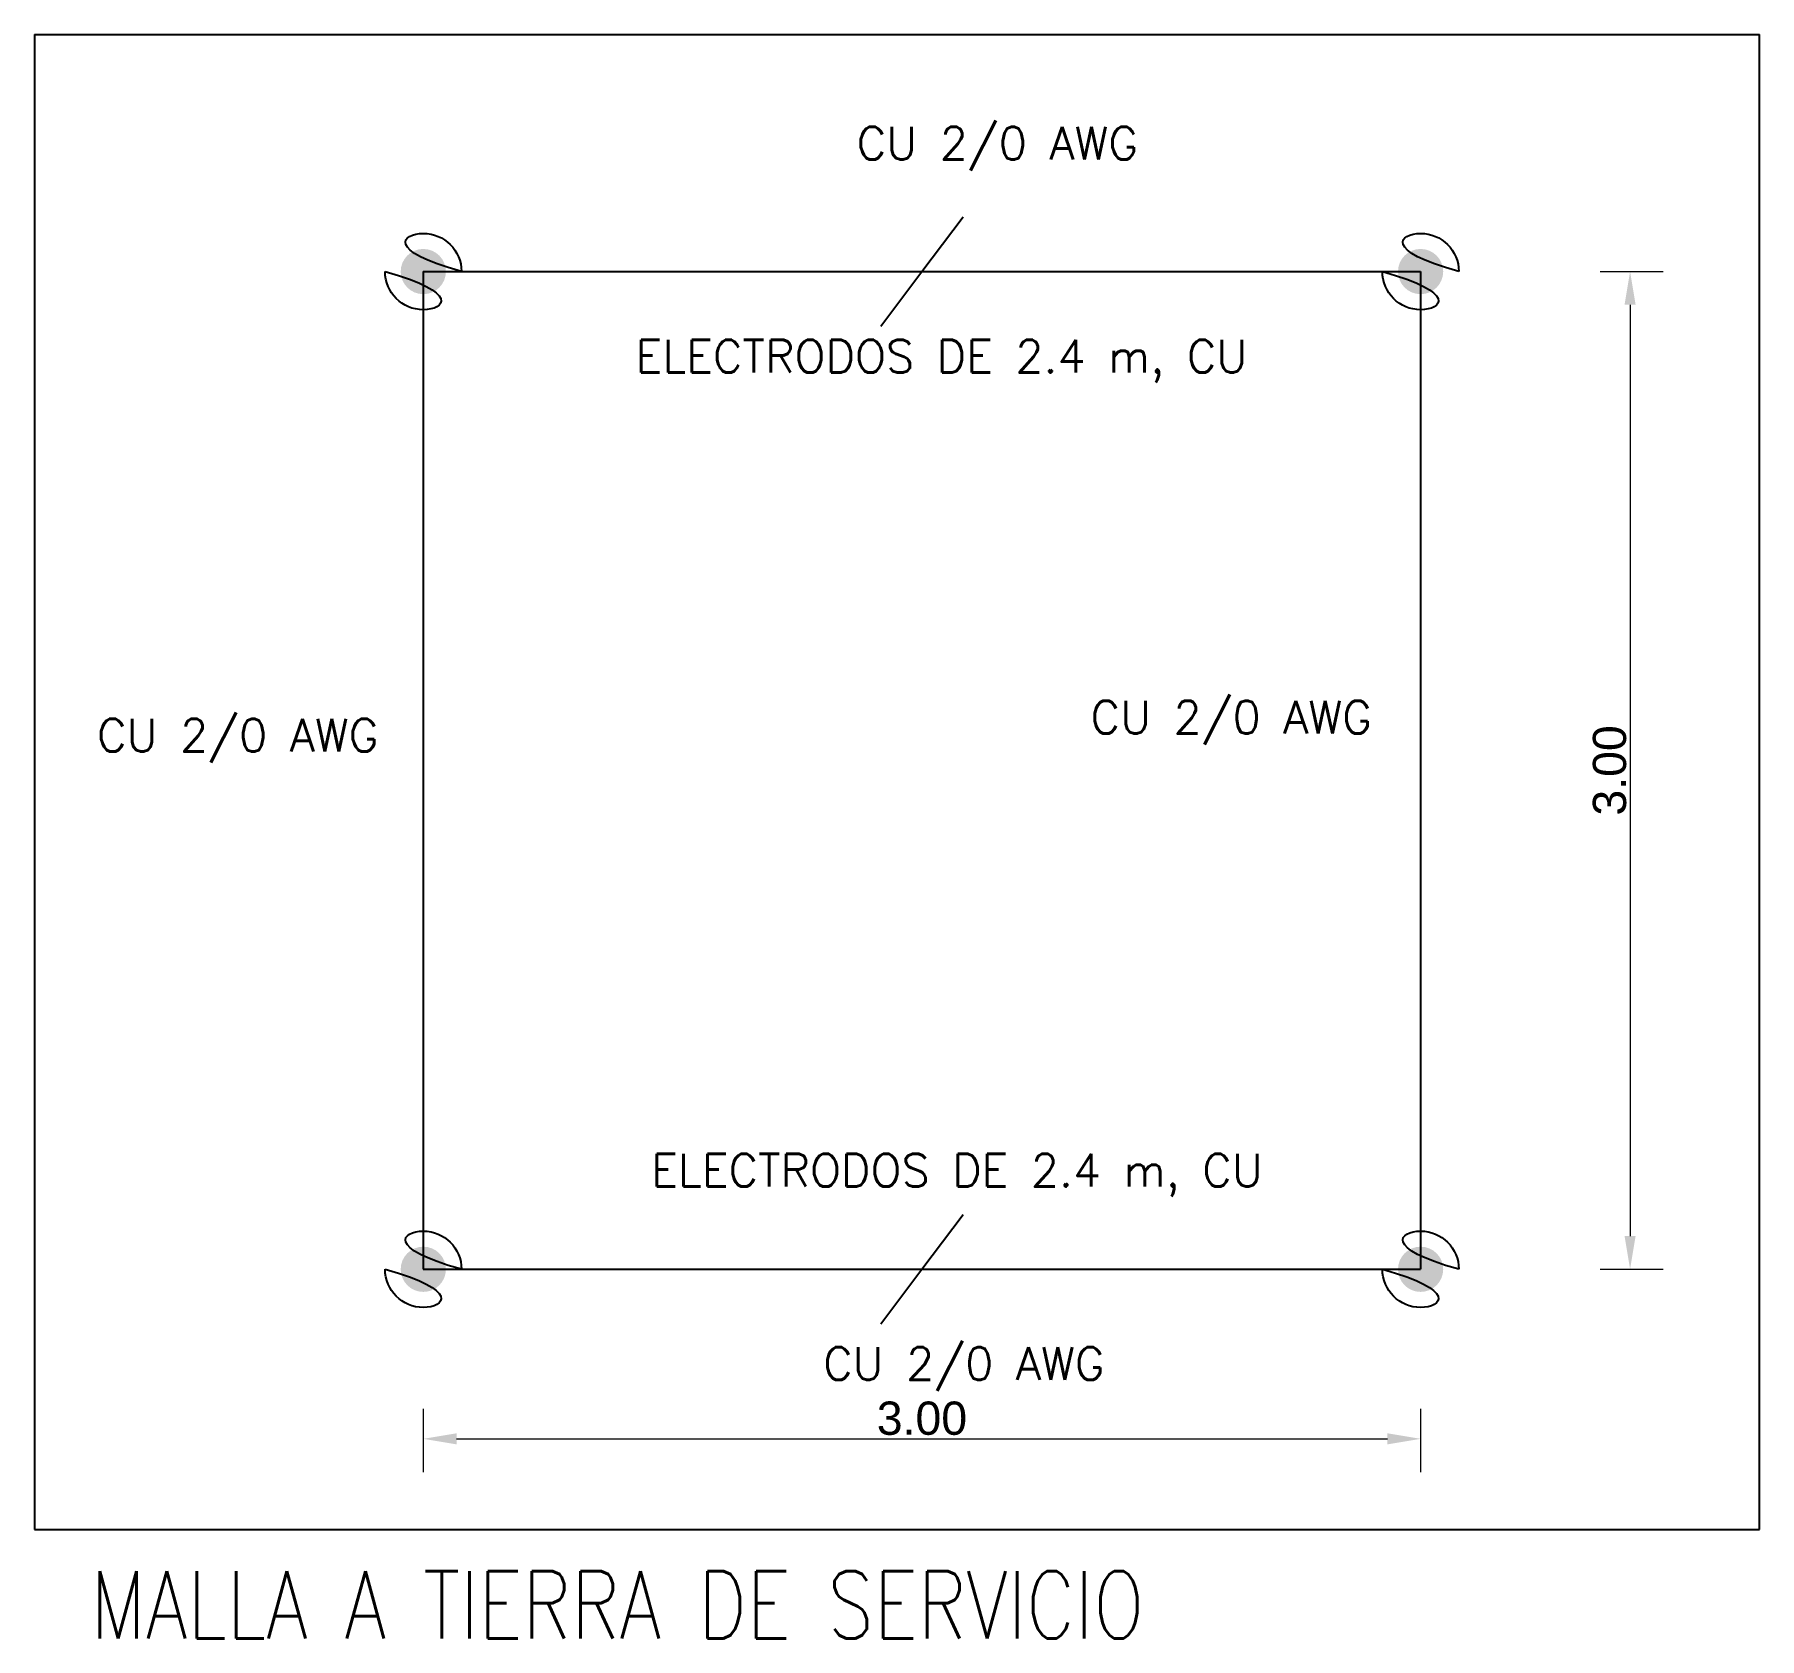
# Model space of a CAD drawing. Header units: millimetres. Extents: x 0 to 13122405194, y 0 to 58356550662.
# Drawn here: x 13122386866.7 to 13122386871.89, y 58356545400.95 to 58356545405.77 of the extents above; entities that cross this region are included whole.
import ezdxf
from ezdxf.enums import TextEntityAlignment as Align

# ---------------------------------------------------------------- set-up
doc = ezdxf.new("R2010")
doc.units = ezdxf.units.MM
doc.layers.add('ES-COTAS', color=251, linetype='Continuous')
doc.layers.add('textos', color=6, linetype='Continuous')
doc.styles.add('ROMANS', font='romans.shx', dxfattribs={"height": 0.4})
doc.styles.add('ROMANS-DELGADO', font='romans.shx', dxfattribs={"width": 0.8})
doc.styles.add('SIMPLEX', font='simplex.shx', dxfattribs={"height": 150})
doc.styles.add('UIS-DIRECTRIZ', font='swisse.ttf')
doc.dimstyles.new('TC-20-60', dxfattribs={"dimtxt": 0.032, "dimasz": 0.016, "dimexe": 0.02, "dimexo": 0.035, "dimgap": 0.01, "dimtad": 1, "dimzin": 4, "dimdsep": 46, "dimtxsty": 'ROMANS-DELGADO', "dimblk": 'DOT', "dimcen": 0, "dimclrd": 256, "dimclre": 256, "dimclrt": 2, "dimadec": 0, "dimazin": 0, "dimtfac": 1, "dimtofl": 0, "dimtmove": 2, "dimatfit": 3, "dimfxl": 0.035, "dimfxlon": 1, "dimtolj": 1, "dimtzin": 0, "dimarcsym": 0})
doc.dimstyles.new('TC-50--ESTRIBOS', dxfattribs={"dimtxt": 0.1, "dimasz": 0.1, "dimexe": 0.1, "dimexo": 0.05, "dimgap": 0.01, "dimtad": 1, "dimzin": 4, "dimdsep": 46, "dimtxsty": 'UIS-DIRECTRIZ', "dimcen": 0.09, "dimclrd": 256, "dimclre": 256, "dimclrt": 3, "dimadec": 0, "dimazin": 0, "dimtfac": 1, "dimtofl": 0, "dimtmove": 2, "dimatfit": 3, "dimfxl": 0.09, "dimfxlon": 1, "dimtolj": 1, "dimtzin": 0, "dimarcsym": 0})

msp = doc.modelspace()

# ---------------------------------------------------------------- texts
at = {"color": 7, "lineweight": 40, "style": 'ROMANS'}
for s, p in [('CU 2/0 AWG', (13122386869.59531, 58356545405.43617)), ('ELECTRODOS DE 2.4 m, CU ', (13122386869.46112, 58356545404.78772)), ('CU 2/0 AWG', (13122386870.2985, 58356545403.71034)), ('CU 2/0 AWG', (13122386867.31016, 58356545403.65607)), ('ELECTRODOS DE 2.4 m, CU ', (13122386869.50776, 58356545402.34003)), ('CU 2/0 AWG', (13122386869.49422, 58356545401.76671))]:
    msp.add_text(s, height=0.098683, dxfattribs=at).set_placement(p, align=Align.MIDDLE)
at = {"layer": 'textos', "color": 7, "lineweight": 15, "style": 'SIMPLEX', "width": 0.8}
msp.add_text('MALLA A TIERRA DE SERVICIO', height=0.202763, dxfattribs=at).set_placement((13122386866.86714, 58356545400.94714))

# ---------------------------------------------------------------- blocks, each defined once
blk = doc.blocks.new('*D21')
at = {"layer": 'Defpoints', "color": 0, "transparency": 16777216}
for p in [(13122386870.86849, 58356545405.05726), (13122386870.86849, 58356545402.05726), (13122386871.49863, 58356545402.05726)]:
    blk.add_point(p, dxfattribs=at)
at = {"layer": 'ES-COTAS', "lineweight": -2, "transparency": 16777216}
for p, q in [((13122386871.40863, 58356545405.05726), (13122386871.59863, 58356545405.05726)), ((13122386871.40863, 58356545402.05726), (13122386871.59863, 58356545402.05726))]:
    blk.add_line(p, q, dxfattribs=at)
at = {"layer": 'ES-COTAS', "linetype": 'Continuous', "lineweight": -2, "transparency": 16777216}
blk.add_line((13122386871.49863, 58356545404.95726), (13122386871.49863, 58356545402.15726), dxfattribs=at)
at = {"layer": 'ES-COTAS', "transparency": 16777216}
for points in [[(13122386871.48196, 58356545404.95726), (13122386871.51529, 58356545404.95726), (13122386871.49863, 58356545405.05726)], [(13122386871.48196, 58356545402.15726), (13122386871.51529, 58356545402.15726), (13122386871.49863, 58356545402.05726)]]:
    blk.add_solid(points, dxfattribs=at)
at = {"layer": 'ES-COTAS', "color": 3, "transparency": 16777216, "insert": (13122386871.43732, 58356545403.55724), "char_height": 0.1, "attachment_point": 5, "rotation": 90, "style": 'UIS-DIRECTRIZ'}
blk.add_mtext('\\A1;{\\C8;3.00}', dxfattribs=at)
blk = doc.blocks.new('*D22')
at = {"layer": 'Defpoints', "color": 0, "transparency": 16777216}
for p in [(13122386867.86848, 58356545402.05723), (13122386870.86848, 58356545402.05723), (13122386870.86848, 58356545401.54751)]:
    blk.add_point(p, dxfattribs=at)
at = {"layer": 'ES-COTAS', "lineweight": -2, "transparency": 16777216}
for p, q in [((13122386867.86848, 58356545401.63751), (13122386867.86848, 58356545401.44751)), ((13122386870.86848, 58356545401.63751), (13122386870.86848, 58356545401.44751))]:
    blk.add_line(p, q, dxfattribs=at)
at = {"layer": 'ES-COTAS', "linetype": 'Continuous', "lineweight": -2, "transparency": 16777216}
blk.add_line((13122386867.96848, 58356545401.54751), (13122386870.76848, 58356545401.54751), dxfattribs=at)
at = {"layer": 'ES-COTAS', "transparency": 16777216}
for points in [[(13122386867.96848, 58356545401.56418), (13122386867.96848, 58356545401.53084), (13122386867.86848, 58356545401.54751)], [(13122386870.76848, 58356545401.56418), (13122386870.76848, 58356545401.53084), (13122386870.86848, 58356545401.54751)]]:
    blk.add_solid(points, dxfattribs=at)
at = {"layer": 'ES-COTAS', "color": 3, "transparency": 16777216, "insert": (13122386869.36848, 58356545401.60883), "char_height": 0.1, "attachment_point": 5, "style": 'UIS-DIRECTRIZ'}
blk.add_mtext('\\A1;{\\C8;3.00}', dxfattribs=at)
blk = doc.blocks.new('*D90')
at = {"lineweight": -2, "transparency": 16777216}
blk.add_line((13122391792.61135, 58356547659.81078), (13122391792.61322, 58356547659.84573), dxfattribs=at)
at = {"layer": 'Defpoints', "color": 0, "transparency": 16777216}
for p in [(13122391792.61322, 58356547659.51756), (13122391792.58397, 58356547659.26158), (0, 0)]:
    blk.add_point(p, dxfattribs=at)
at = {"color": 2, "transparency": 16777216, "insert": (13122391792.58723, 58356547659.68662), "char_height": 0.032, "attachment_point": 5, "rotation": 90, "style": 'ROMANS-DELGADO'}
blk.add_mtext('\\A1;13122391792.58', dxfattribs=at)
blk = doc.blocks.new('_DOT')
at = {"color": 0, "linetype": 'ByBlock'}
blk.add_line((-0.5, 0), (-1, 0), dxfattribs=at)
at = {"color": 0, "linetype": 'ByBlock', "const_width": 0.5}
blk.add_lwpolyline([(-0.25, 0, 1), (0.25, 0, 1)], format="xyb", close=True, dxfattribs=at)
blk = doc.blocks.new('*D91')
at = {"lineweight": -2, "transparency": 16777216}
blk.add_line((13122391793.1024, 58356547659.20188), (13122391793.13714, 58356547659.19759), dxfattribs=at)
at = {"layer": 'Defpoints', "color": 0, "transparency": 16777216}
for p in [(13122391792.58399, 58356547659.26164), (13122391792.80531, 58356547659.19759), (0, 0)]:
    blk.add_point(p, dxfattribs=at)
at = {"color": 2, "transparency": 16777216, "insert": (13122391792.97622, 58356547659.22359), "char_height": 0.032, "attachment_point": 5, "style": 'ROMANS-DELGADO'}
blk.add_mtext('\\A1;58356547659.26', dxfattribs=at)
blk = doc.blocks.new('*D92')
at = {"lineweight": -2, "transparency": 16777216}
blk.add_line((13122391830.47025, 58356547671.15835), (13122391830.46899, 58356547671.19333), dxfattribs=at)
at = {"layer": 'Defpoints', "color": 0, "transparency": 16777216}
for p in [(13122391830.46899, 58356547670.86638), (13122391830.48684, 58356547670.6612), (0, 0)]:
    blk.add_point(p, dxfattribs=at)
at = {"color": 2, "transparency": 16777216, "insert": (13122391830.443, 58356547671.03484), "char_height": 0.032, "attachment_point": 5, "rotation": 90, "style": 'ROMANS-DELGADO'}
blk.add_mtext('\\A1;13122391830.49', dxfattribs=at)
blk = doc.blocks.new('*D93')
at = {"lineweight": -2, "transparency": 16777216}
blk.add_line((13122391830.96733, 58356547670.5443), (13122391831.00121, 58356547670.53551), dxfattribs=at)
at = {"layer": 'Defpoints', "color": 0, "transparency": 16777216}
for p in [(13122391830.48653, 58356547670.65998), (13122391830.66938, 58356547670.53551), (0, 0)]:
    blk.add_point(p, dxfattribs=at)
at = {"color": 2, "transparency": 16777216, "insert": (13122391830.8403, 58356547670.56151), "char_height": 0.032, "attachment_point": 5, "style": 'ROMANS-DELGADO'}
blk.add_mtext('\\A1;58356547670.66', dxfattribs=at)
blk = doc.blocks.new('*D94')
at = {"lineweight": -2, "transparency": 16777216}
blk.add_line((13122391876.57101, 58356547684.03751), (13122391876.57139, 58356547684.07251), dxfattribs=at)
at = {"layer": 'Defpoints', "color": 0, "transparency": 16777216}
for p in [(13122391876.57139, 58356547683.74434), (13122391876.56645, 58356547683.58219), (0, 0)]:
    blk.add_point(p, dxfattribs=at)
at = {"color": 2, "transparency": 16777216, "insert": (13122391876.5454, 58356547683.91341), "char_height": 0.032, "attachment_point": 5, "rotation": 90, "style": 'ROMANS-DELGADO'}
blk.add_mtext('\\A1;13122391876.57', dxfattribs=at)
blk = doc.blocks.new('*D95')
at = {"lineweight": -2, "transparency": 16777216}
blk.add_line((13122391877.02594, 58356547683.5768), (13122391877.06094, 58356547683.57635), dxfattribs=at)
at = {"layer": 'Defpoints', "color": 0, "transparency": 16777216}
for p in [(13122391876.56646, 58356547683.58225), (13122391876.72911, 58356547683.57635), (0, 0)]:
    blk.add_point(p, dxfattribs=at)
at = {"color": 2, "transparency": 16777216, "insert": (13122391876.90003, 58356547683.60235), "char_height": 0.032, "attachment_point": 5, "style": 'ROMANS-DELGADO'}
blk.add_mtext('\\A1;58356547683.58', dxfattribs=at)
blk = doc.blocks.new('*D96')
at = {"lineweight": -2, "transparency": 16777216}
blk.add_line((13122391847.20571, 58356547658.18855), (13122391847.20669, 58356547658.22354), dxfattribs=at)
at = {"layer": 'Defpoints', "color": 0, "transparency": 16777216}
for p in [(13122391847.20669, 58356547657.89659), (13122391847.19185, 58356547657.65804), (0, 0)]:
    blk.add_point(p, dxfattribs=at)
at = {"color": 2, "transparency": 16777216, "insert": (13122391847.1807, 58356547658.06506), "char_height": 0.032, "attachment_point": 5, "rotation": 90, "style": 'ROMANS-DELGADO'}
blk.add_mtext('\\A1;13122391847.19', dxfattribs=at)
blk = doc.blocks.new('*D97')
at = {"lineweight": -2, "transparency": 16777216}
blk.add_line((13122391847.71293, 58356547657.55618), (13122391847.74721, 58356547657.5491), dxfattribs=at)
at = {"layer": 'Defpoints', "color": 0, "transparency": 16777216}
for p in [(13122391847.1915, 58356547657.65663), (13122391847.41538, 58356547657.5491), (0, 0)]:
    blk.add_point(p, dxfattribs=at)
at = {"color": 2, "transparency": 16777216, "insert": (13122391847.5863, 58356547657.5751), "char_height": 0.032, "attachment_point": 5, "style": 'ROMANS-DELGADO'}
blk.add_mtext('\\A1;58356547657.66', dxfattribs=at)
blk = doc.blocks.new('*D98')
at = {"lineweight": -2, "transparency": 16777216}
blk.add_line((13122391851.56101, 58356547695.33419), (13122391851.5671, 58356547695.36866), dxfattribs=at)
at = {"layer": 'Defpoints', "color": 0, "transparency": 16777216}
for p in [(13122391851.5671, 58356547695.04171), (13122391851.49037, 58356547694.89902), (0, 0)]:
    blk.add_point(p, dxfattribs=at)
at = {"color": 2, "transparency": 16777216, "insert": (13122391851.54111, 58356547695.21017), "char_height": 0.032, "attachment_point": 5, "rotation": 90, "style": 'ROMANS-DELGADO'}
blk.add_mtext('\\A1;13122391851.49', dxfattribs=at)
blk = doc.blocks.new('*D99')
at = {"lineweight": -2, "transparency": 16777216}
blk.add_line((13122391852.04757, 58356547694.87252), (13122391852.08253, 58356547694.87074), dxfattribs=at)
at = {"layer": 'Defpoints', "color": 0, "transparency": 16777216}
for p in [(13122391851.49039, 58356547694.89908), (13122391851.7507, 58356547694.87074), (0, 0)]:
    blk.add_point(p, dxfattribs=at)
at = {"color": 2, "transparency": 16777216, "insert": (13122391851.92161, 58356547694.89674), "char_height": 0.032, "attachment_point": 5, "style": 'ROMANS-DELGADO'}
blk.add_mtext('\\A1;58356547694.90', dxfattribs=at)

# ---------------------------------------------------------------- dimensions: what is measured, and where the dimension line sits
at = {"color": 32, "true_color": 0xcd6928}
for feature_location, offset, dtype, picture, middle in [((13122391851.4903697968, 58356547694.899017334), (0.0767307281, 0.1426925659), 1, '*D98', (13122391851.5411090851, 58356547695.2101669312)), ((13122391851.4903907776, 58356547694.8990783691), (0.2603092194, -0.0283355713), 0, '*D99', (13122391851.9216098785, 58356547694.8967437744)), ((13122391876.566450119, 58356547683.5821914673), (0.004940033, 0.162147522), 1, '*D94', (13122391876.5454006195, 58356547683.9134063721)), ((13122391876.5664596558, 58356547683.5822525024), (0.162651062, -0.0059051514), 0, '*D95', (13122391876.9000301361, 58356547683.6023483276)), ((13122391830.4868392944, 58356547670.6612014771), (-0.0178489685, 0.2051773071), 1, '*D92', (13122391830.4430007935, 58356547671.0348434448)), ((13122391830.486530304, 58356547670.6599807739), (0.182849884, -0.1244735718), 0, '*D93', (13122391830.8402996063, 58356547670.5615081787)), ((13122391792.5839691162, 58356547659.2615814209), (0.0292510986, 0.2559814453), 1, '*D90', (13122391792.5872306824, 58356547659.6866226196)), ((13122391792.583990097, 58356547659.2616424561), (0.2213191986, -0.0640487671), 0, '*D91', (13122391792.9762191772, 58356547659.2235870361)), ((13122391847.1918506622, 58356547657.6580429077), (0.0148391724, 0.2385482788), 1, '*D96', (13122391847.1807003021, 58356547658.0650634766)), ((13122391847.1914997101, 58356547657.6566314697), (0.2238807678, -0.1075286865), 0, '*D97', (13122391847.5862998962, 58356547657.5751037598))]:
    dim = msp.add_ordinate_dim(feature_location=feature_location, offset=offset, dtype=dtype, origin=(0, 0), dimstyle='TC-20-60', dxfattribs=at)
    dim.commit()
    dim.dimension.update_dxf_attribs({"geometry": picture, "text_midpoint": middle})
at = {"layer": 'ES-COTAS'}
dim = msp.add_linear_dim(base=(13122386871.49863, 58356545402.05726), p1=(13122386870.86848, 58356545405.05723), p2=(13122386870.86848, 58356545402.05723), angle=90, text='{\\C8;<>}', dimstyle='TC-50--ESTRIBOS', dxfattribs=at)
dim.commit()
dim.dimension.update_dxf_attribs({"geometry": '*D21', "text_midpoint": (13122386871.43732, 58356545403.55724)})
dim = msp.add_aligned_dim(p1=(13122386867.86848, 58356545402.05723), p2=(13122386870.86848, 58356545402.05723), distance=-0.50972, text='{\\C8;<>}', dimstyle='TC-50--ESTRIBOS', dxfattribs=at)
dim.commit()
dim.dimension.update_dxf_attribs({"geometry": '*D22', "text_midpoint": (13122386869.36848, 58356545401.60883)})

# ---------------------------------------------------------------- hatches: boundary and pattern name
h = msp.add_hatch(color=7)
edge = h.paths.add_edge_path()
edge.add_arc((13122386867.86848, 58356545405.05723), 0.068, 0, 360)
h = msp.add_hatch(color=7)
edge = h.paths.add_edge_path()
edge.add_arc((13122386870.86848, 58356545405.05723), 0.068, 0, 360)
h = msp.add_hatch(color=7)
edge = h.paths.add_edge_path()
edge.add_arc((13122386867.86848, 58356545402.05723), 0.068, 0, 360)
h = msp.add_hatch(color=7)
edge = h.paths.add_edge_path()
edge.add_arc((13122386870.86848, 58356545402.05723), 0.068, 0, 360)

# ---------------------------------------------------------------- linework, layer by layer
at = {"color": 7, "lineweight": 40, "ltscale": 0.04}
for p, q in [((13122386866.69891, 58356545405.76999), (13122386866.69891, 58356545401.27507)), ((13122386866.69891, 58356545405.76999), (13122386871.88791, 58356545405.76999)), ((13122386871.88791, 58356545401.27507), (13122386871.88791, 58356545405.76999)), ((13122386869.36848, 58356545405.05723), (13122386869.49239, 58356545405.22149)), ((13122386867.86848, 58356545405.05723), (13122386870.86848, 58356545405.05723)), ((13122386867.86848, 58356545405.05723), (13122386867.86848, 58356545402.05723)), ((13122386869.24457, 58356545404.89297), (13122386869.36848, 58356545405.05723)), ((13122386870.86848, 58356545405.05723), (13122386870.86848, 58356545402.05723)), ((13122386869.36848, 58356545402.05723), (13122386869.49239, 58356545402.22149)), ((13122386867.86848, 58356545402.05723), (13122386870.86848, 58356545402.05723)), ((13122386869.24457, 58356545401.89297), (13122386869.36848, 58356545402.05723)), ((13122386866.69891, 58356545401.27507), (13122386871.88791, 58356545401.27507))]:
    msp.add_line(p, q, dxfattribs=at)
at = {"color": 7, "lineweight": 40}
for centre, start, end in [((13122386867.86848, 58356545405.05723), 0, 180), ((13122386870.86848, 58356545405.05723), 0, 180), ((13122386867.86848, 58356545405.05723), 180, 0), ((13122386870.86848, 58356545405.05723), 180, 0), ((13122386867.86848, 58356545402.05723), 0, 180), ((13122386870.86848, 58356545402.05723), 0, 180), ((13122386867.86848, 58356545402.05723), 180, 0), ((13122386870.86848, 58356545402.05723), 180, 0)]:
    msp.add_arc(centre, 0.11488, start, end, dxfattribs=at)

msp.set_redraw_order([(e.dxf.handle, doc.entitydb.next_handle()) for e in msp.query("TEXT MTEXT ATTDEF DIMENSION ARC_DIMENSION")])  # texts and dimensions are drawn at this point

doc.saveas('drawing.dxf')
